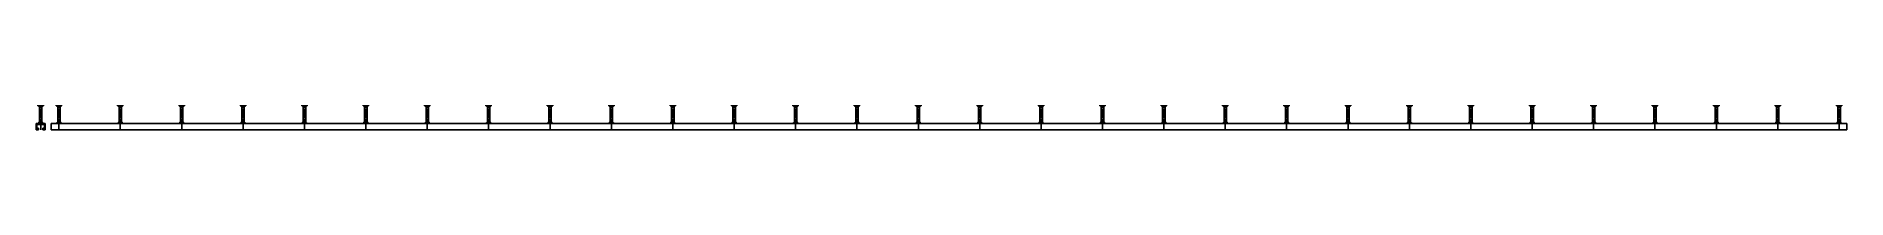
# Model space of a CAD drawing. Header units: millimetres. Extents: x -218 to 5901, y -4888 to 2743.
# Drawn here: x -218 to 5681, y -4620 to -4540 of the extents above; entities that cross this region are included whole.
import ezdxf

# ---------------------------------------------------------------- set-up
doc = ezdxf.new("R2010")
doc.units = ezdxf.units.MM
doc.header["$LTSCALE"] = 10
doc.linetypes.add('MITTE2', pattern=[1.125, 0.75, -0.125, 0.125, -0.125])
doc.layers.add('HALFEN', color=2, linetype='CONTINUOUS')

msp = doc.modelspace()

# ---------------------------------------------------------------- linework, layer by layer
at = {"layer": 'HALFEN'}
for p, q in [((-212, -4539.8), (-212, -4541.7)), ((-194.5, -4541.7), (-212, -4541.7)), ((-211.2, -4541.7), (-207.7, -4543.5)), ((-207.3, -4539.8), (-207.3, -4541.4)), ((-199.2, -4539.8), (-199.2, -4541.4)), ((-195.2, -4541.7), (-198.8, -4543.5)), ((-194.5, -4539.8), (-194.5, -4541.7)), ((-152.5, -4539.8), (-152.5, -4541.7)), ((-135, -4541.7), (-152.5, -4541.7)), ((-151.7, -4541.7), (-148.2, -4543.5)), ((-147.8, -4539.8), (-147.8, -4541.4)), ((-139.7, -4539.8), (-139.7, -4541.4)), ((-135.7, -4541.7), (-139.3, -4543.5)), ((-135, -4539.8), (-135, -4541.7)), ((47.5, -4539.8), (47.5, -4541.7)), ((65, -4541.7), (47.5, -4541.7)), ((48.3, -4541.7), (51.8, -4543.5)), ((52.2, -4539.8), (52.2, -4541.4)), ((60.3, -4539.8), (60.3, -4541.4)), ((64.3, -4541.7), (60.7, -4543.5)), ((65, -4539.8), (65, -4541.7)), ((247.5, -4539.8), (247.5, -4541.7)), ((265, -4541.7), (247.5, -4541.7)), ((248.3, -4541.7), (251.8, -4543.5)), ((252.2, -4539.8), (252.2, -4541.4)), ((260.3, -4539.8), (260.3, -4541.4)), ((264.3, -4541.7), (260.7, -4543.5)), ((265, -4539.8), (265, -4541.7)), ((447.5, -4539.8), (447.5, -4541.7)), ((465, -4541.7), (447.5, -4541.7)), ((448.3, -4541.7), (451.8, -4543.5)), ((452.2, -4539.8), (452.2, -4541.4)), ((460.3, -4539.8), (460.3, -4541.4)), ((464.3, -4541.7), (460.7, -4543.5)), ((465, -4539.8), (465, -4541.7)), ((647.5, -4539.8), (647.5, -4541.7)), ((665, -4541.7), (647.5, -4541.7)), ((648.3, -4541.7), (651.8, -4543.5)), ((652.2, -4539.8), (652.2, -4541.4)), ((660.3, -4539.8), (660.3, -4541.4)), ((664.3, -4541.7), (660.7, -4543.5)), ((665, -4539.8), (665, -4541.7)), ((847.5, -4539.8), (847.5, -4541.7)), ((865, -4541.7), (847.5, -4541.7)), ((848.3, -4541.7), (851.8, -4543.5)), ((852.2, -4539.8), (852.2, -4541.4)), ((860.3, -4539.8), (860.3, -4541.4)), ((864.3, -4541.7), (860.7, -4543.5)), ((865, -4539.8), (865, -4541.7)), ((1047.5, -4539.8), (1047.5, -4541.7)), ((1065, -4541.7), (1047.5, -4541.7)), ((1048.3, -4541.7), (1051.8, -4543.5)), ((1052.2, -4539.8), (1052.2, -4541.4)), ((1060.3, -4539.8), (1060.3, -4541.4)), ((1064.3, -4541.7), (1060.7, -4543.5)), ((1065, -4539.8), (1065, -4541.7)), ((1247.5, -4539.8), (1247.5, -4541.7)), ((1265, -4541.7), (1247.5, -4541.7)), ((1248.3, -4541.7), (1251.8, -4543.5)), ((1252.2, -4539.8), (1252.2, -4541.4)), ((1260.3, -4539.8), (1260.3, -4541.4)), ((1264.3, -4541.7), (1260.7, -4543.5)), ((1265, -4539.8), (1265, -4541.7)), ((1447.5, -4539.8), (1447.5, -4541.7)), ((1465, -4541.7), (1447.5, -4541.7)), ((1448.3, -4541.7), (1451.8, -4543.5)), ((1452.2, -4539.8), (1452.2, -4541.4)), ((1460.3, -4539.8), (1460.3, -4541.4)), ((1464.3, -4541.7), (1460.7, -4543.5)), ((1465, -4539.8), (1465, -4541.7)), ((1647.5, -4539.8), (1647.5, -4541.7)), ((1665, -4541.7), (1647.5, -4541.7)), ((1648.3, -4541.7), (1651.8, -4543.5)), ((1652.2, -4539.8), (1652.2, -4541.4)), ((1660.3, -4539.8), (1660.3, -4541.4)), ((1664.3, -4541.7), (1660.7, -4543.5)), ((1665, -4539.8), (1665, -4541.7)), ((1847.5, -4539.8), (1847.5, -4541.7)), ((1865, -4541.7), (1847.5, -4541.7)), ((1848.3, -4541.7), (1851.8, -4543.5)), ((1852.2, -4539.8), (1852.2, -4541.4)), ((1860.3, -4539.8), (1860.3, -4541.4)), ((1864.3, -4541.7), (1860.7, -4543.5)), ((1865, -4539.8), (1865, -4541.7)), ((2047.5, -4539.8), (2047.5, -4541.7)), ((2065, -4541.7), (2047.5, -4541.7)), ((2048.3, -4541.7), (2051.8, -4543.5)), ((2052.2, -4539.8), (2052.2, -4541.4)), ((2060.3, -4539.8), (2060.3, -4541.4)), ((2064.3, -4541.7), (2060.7, -4543.5)), ((2065, -4539.8), (2065, -4541.7)), ((2247.5, -4539.8), (2247.5, -4541.7)), ((2265, -4541.7), (2247.5, -4541.7)), ((2248.3, -4541.7), (2251.8, -4543.5)), ((2252.2, -4539.8), (2252.2, -4541.4)), ((2260.3, -4539.8), (2260.3, -4541.4)), ((2264.3, -4541.7), (2260.7, -4543.5)), ((2265, -4539.8), (2265, -4541.7)), ((2447.5, -4539.8), (2447.5, -4541.7)), ((2465, -4541.7), (2447.5, -4541.7)), ((2448.3, -4541.7), (2451.8, -4543.5)), ((2452.2, -4539.8), (2452.2, -4541.4)), ((2460.3, -4539.8), (2460.3, -4541.4)), ((2464.3, -4541.7), (2460.7, -4543.5)), ((2465, -4539.8), (2465, -4541.7)), ((2647.5, -4539.8), (2647.5, -4541.7)), ((2665, -4541.7), (2647.5, -4541.7)), ((2648.3, -4541.7), (2651.8, -4543.5)), ((2652.2, -4539.8), (2652.2, -4541.4)), ((2660.3, -4539.8), (2660.3, -4541.4)), ((2664.3, -4541.7), (2660.7, -4543.5)), ((2665, -4539.8), (2665, -4541.7)), ((2847.5, -4539.8), (2847.5, -4541.7)), ((2865, -4541.7), (2847.5, -4541.7)), ((2848.3, -4541.7), (2851.8, -4543.5)), ((2852.2, -4539.8), (2852.2, -4541.4)), ((2860.3, -4539.8), (2860.3, -4541.4)), ((2864.3, -4541.7), (2860.7, -4543.5)), ((2865, -4539.8), (2865, -4541.7)), ((3047.5, -4539.8), (3047.5, -4541.7)), ((3065, -4541.7), (3047.5, -4541.7)), ((3048.3, -4541.7), (3051.8, -4543.5)), ((3052.2, -4539.8), (3052.2, -4541.4)), ((3060.3, -4539.8), (3060.3, -4541.4)), ((3064.3, -4541.7), (3060.7, -4543.5)), ((3065, -4539.8), (3065, -4541.7)), ((3247.5, -4539.8), (3247.5, -4541.7)), ((3265, -4541.7), (3247.5, -4541.7)), ((3248.3, -4541.7), (3251.8, -4543.5)), ((3252.2, -4539.8), (3252.2, -4541.4)), ((3260.3, -4539.8), (3260.3, -4541.4)), ((3264.3, -4541.7), (3260.7, -4543.5)), ((3265, -4539.8), (3265, -4541.7)), ((3447.5, -4539.8), (3447.5, -4541.7)), ((3465, -4541.7), (3447.5, -4541.7)), ((3448.3, -4541.7), (3451.8, -4543.5)), ((3452.2, -4539.8), (3452.2, -4541.4)), ((3460.3, -4539.8), (3460.3, -4541.4)), ((3464.3, -4541.7), (3460.7, -4543.5)), ((3465, -4539.8), (3465, -4541.7)), ((3647.5, -4539.8), (3647.5, -4541.7)), ((3665, -4541.7), (3647.5, -4541.7)), ((3648.3, -4541.7), (3651.8, -4543.5)), ((3652.2, -4539.8), (3652.2, -4541.4)), ((3660.3, -4539.8), (3660.3, -4541.4)), ((3664.3, -4541.7), (3660.7, -4543.5)), ((3665, -4539.8), (3665, -4541.7)), ((3847.5, -4539.8), (3847.5, -4541.7)), ((3865, -4541.7), (3847.5, -4541.7)), ((3848.3, -4541.7), (3851.8, -4543.5)), ((3852.2, -4539.8), (3852.2, -4541.4)), ((3860.3, -4539.8), (3860.3, -4541.4)), ((3864.3, -4541.7), (3860.7, -4543.5)), ((3865, -4539.8), (3865, -4541.7)), ((4047.5, -4539.8), (4047.5, -4541.7)), ((4065, -4541.7), (4047.5, -4541.7)), ((4048.3, -4541.7), (4051.8, -4543.5)), ((4052.2, -4539.8), (4052.2, -4541.4)), ((4060.3, -4539.8), (4060.3, -4541.4)), ((4064.3, -4541.7), (4060.7, -4543.5)), ((4065, -4539.8), (4065, -4541.7)), ((4247.5, -4539.8), (4247.5, -4541.7)), ((4265, -4541.7), (4247.5, -4541.7)), ((4248.3, -4541.7), (4251.8, -4543.5)), ((4252.2, -4539.8), (4252.2, -4541.4)), ((4260.3, -4539.8), (4260.3, -4541.4)), ((4264.3, -4541.7), (4260.7, -4543.5)), ((4265, -4539.8), (4265, -4541.7)), ((4447.5, -4539.8), (4447.5, -4541.7)), ((4465, -4541.7), (4447.5, -4541.7)), ((4448.3, -4541.7), (4451.8, -4543.5)), ((4452.2, -4539.8), (4452.2, -4541.4)), ((4460.3, -4539.8), (4460.3, -4541.4)), ((4464.3, -4541.7), (4460.7, -4543.5)), ((4465, -4539.8), (4465, -4541.7)), ((4647.5, -4539.8), (4647.5, -4541.7)), ((4665, -4541.7), (4647.5, -4541.7)), ((4648.3, -4541.7), (4651.8, -4543.5)), ((4652.2, -4539.8), (4652.2, -4541.4)), ((4660.3, -4539.8), (4660.3, -4541.4)), ((4664.3, -4541.7), (4660.7, -4543.5)), ((4665, -4539.8), (4665, -4541.7)), ((4847.5, -4539.8), (4847.5, -4541.7)), ((4865, -4541.7), (4847.5, -4541.7)), ((4848.3, -4541.7), (4851.8, -4543.5)), ((4852.2, -4539.8), (4852.2, -4541.4)), ((4860.3, -4539.8), (4860.3, -4541.4)), ((4864.3, -4541.7), (4860.7, -4543.5)), ((4865, -4539.8), (4865, -4541.7)), ((5047.5, -4539.8), (5047.5, -4541.7)), ((5065, -4541.7), (5047.5, -4541.7)), ((5048.3, -4541.7), (5051.8, -4543.5)), ((5052.2, -4539.8), (5052.2, -4541.4)), ((5060.3, -4539.8), (5060.3, -4541.4)), ((5064.3, -4541.7), (5060.7, -4543.5)), ((5065, -4539.8), (5065, -4541.7)), ((5247.5, -4539.8), (5247.5, -4541.7)), ((5265, -4541.7), (5247.5, -4541.7)), ((5248.3, -4541.7), (5251.8, -4543.5)), ((5252.2, -4539.8), (5252.2, -4541.4)), ((5260.3, -4539.8), (5260.3, -4541.4)), ((5264.3, -4541.7), (5260.7, -4543.5)), ((5265, -4539.8), (5265, -4541.7)), ((5447.5, -4539.8), (5447.5, -4541.7)), ((5465, -4541.7), (5447.5, -4541.7)), ((5448.3, -4541.7), (5451.8, -4543.5)), ((5452.2, -4539.8), (5452.2, -4541.4)), ((5460.3, -4539.8), (5460.3, -4541.4)), ((5464.3, -4541.7), (5460.7, -4543.5)), ((5465, -4539.8), (5465, -4541.7)), ((5647.5, -4539.8), (5647.5, -4541.7)), ((5665, -4541.7), (5647.5, -4541.7)), ((5648.3, -4541.7), (5651.8, -4543.5)), ((5652.2, -4539.8), (5652.2, -4541.4)), ((5660.3, -4539.8), (5660.3, -4541.4)), ((5664.3, -4541.7), (5660.7, -4543.5)), ((5665, -4539.8), (5665, -4541.7)), ((-217.7, -4599.8), (-217.7, -4619.8)), ((-188.7, -4599.8), (-217.7, -4599.8)), ((-198.3, -4595.1), (-208.2, -4595.1)), ((-207.2, -4595.1), (-207.2, -4544.2)), ((-206.7, -4543.8), (-199.8, -4543.8)), ((-199.2, -4595.1), (-199.2, -4544.2)), ((-188.7, -4599.8), (-188.7, -4619.8)), ((-168.7, -4599.8), (5681.3, -4599.8)), ((-168.7, -4599.8), (-168.7, -4619.8)), ((-138.8, -4595.1), (-148.7, -4595.1)), ((-147.7, -4595.1), (-147.7, -4544.2)), ((-147.2, -4543.8), (-140.3, -4543.8)), ((-139.7, -4595.1), (-139.7, -4544.2)), ((61.2, -4595.1), (51.3, -4595.1)), ((52.3, -4595.1), (52.3, -4544.2)), ((52.8, -4543.8), (59.7, -4543.8)), ((60.3, -4595.1), (60.3, -4544.2)), ((261.2, -4595.1), (251.3, -4595.1)), ((252.3, -4595.1), (252.3, -4544.2)), ((252.8, -4543.8), (259.7, -4543.8)), ((260.3, -4595.1), (260.3, -4544.2)), ((461.2, -4595.1), (451.3, -4595.1)), ((452.3, -4595.1), (452.3, -4544.2)), ((452.8, -4543.8), (459.7, -4543.8)), ((460.3, -4595.1), (460.3, -4544.2)), ((661.2, -4595.1), (651.3, -4595.1)), ((652.3, -4595.1), (652.3, -4544.2)), ((652.8, -4543.8), (659.7, -4543.8)), ((660.3, -4595.1), (660.3, -4544.2)), ((861.2, -4595.1), (851.3, -4595.1)), ((852.3, -4595.1), (852.3, -4544.2)), ((852.8, -4543.8), (859.7, -4543.8)), ((860.3, -4595.1), (860.3, -4544.2)), ((1061.2, -4595.1), (1051.3, -4595.1)), ((1052.3, -4595.1), (1052.3, -4544.2)), ((1052.8, -4543.8), (1059.7, -4543.8)), ((1060.3, -4595.1), (1060.3, -4544.2)), ((1261.2, -4595.1), (1251.3, -4595.1)), ((1252.3, -4595.1), (1252.3, -4544.2)), ((1252.8, -4543.8), (1259.7, -4543.8)), ((1260.3, -4595.1), (1260.3, -4544.2)), ((1461.2, -4595.1), (1451.3, -4595.1)), ((1452.3, -4595.1), (1452.3, -4544.2)), ((1452.8, -4543.8), (1459.7, -4543.8)), ((1460.3, -4595.1), (1460.3, -4544.2)), ((1661.2, -4595.1), (1651.3, -4595.1)), ((1652.3, -4595.1), (1652.3, -4544.2)), ((1652.8, -4543.8), (1659.7, -4543.8)), ((1660.3, -4595.1), (1660.3, -4544.2)), ((1861.2, -4595.1), (1851.3, -4595.1)), ((1852.3, -4595.1), (1852.3, -4544.2)), ((1852.8, -4543.8), (1859.7, -4543.8)), ((1860.3, -4595.1), (1860.3, -4544.2)), ((2061.2, -4595.1), (2051.3, -4595.1)), ((2052.3, -4595.1), (2052.3, -4544.2)), ((2052.8, -4543.8), (2059.7, -4543.8)), ((2060.3, -4595.1), (2060.3, -4544.2)), ((2261.2, -4595.1), (2251.3, -4595.1)), ((2252.3, -4595.1), (2252.3, -4544.2)), ((2252.8, -4543.8), (2259.7, -4543.8)), ((2260.3, -4595.1), (2260.3, -4544.2)), ((2461.2, -4595.1), (2451.3, -4595.1)), ((2452.3, -4595.1), (2452.3, -4544.2)), ((2452.8, -4543.8), (2459.7, -4543.8)), ((2460.3, -4595.1), (2460.3, -4544.2)), ((2661.2, -4595.1), (2651.3, -4595.1)), ((2652.3, -4595.1), (2652.3, -4544.2)), ((2652.8, -4543.8), (2659.7, -4543.8)), ((2660.3, -4595.1), (2660.3, -4544.2)), ((2861.2, -4595.1), (2851.3, -4595.1)), ((2852.3, -4595.1), (2852.3, -4544.2)), ((2852.8, -4543.8), (2859.7, -4543.8)), ((2860.3, -4595.1), (2860.3, -4544.2)), ((3061.2, -4595.1), (3051.3, -4595.1)), ((3052.3, -4595.1), (3052.3, -4544.2)), ((3052.8, -4543.8), (3059.7, -4543.8)), ((3060.3, -4595.1), (3060.3, -4544.2)), ((3261.2, -4595.1), (3251.3, -4595.1)), ((3252.3, -4595.1), (3252.3, -4544.2)), ((3252.8, -4543.8), (3259.7, -4543.8)), ((3260.3, -4595.1), (3260.3, -4544.2)), ((3461.2, -4595.1), (3451.3, -4595.1)), ((3452.3, -4595.1), (3452.3, -4544.2)), ((3452.8, -4543.8), (3459.7, -4543.8)), ((3460.3, -4595.1), (3460.3, -4544.2)), ((3661.2, -4595.1), (3651.3, -4595.1)), ((3652.3, -4595.1), (3652.3, -4544.2)), ((3652.8, -4543.8), (3659.7, -4543.8)), ((3660.3, -4595.1), (3660.3, -4544.2)), ((3861.2, -4595.1), (3851.3, -4595.1)), ((3852.3, -4595.1), (3852.3, -4544.2)), ((3852.8, -4543.8), (3859.7, -4543.8)), ((3860.3, -4595.1), (3860.3, -4544.2)), ((4061.2, -4595.1), (4051.3, -4595.1)), ((4052.3, -4595.1), (4052.3, -4544.2)), ((4052.8, -4543.8), (4059.7, -4543.8)), ((4060.3, -4595.1), (4060.3, -4544.2)), ((4261.2, -4595.1), (4251.3, -4595.1)), ((4252.3, -4595.1), (4252.3, -4544.2)), ((4252.8, -4543.8), (4259.7, -4543.8)), ((4260.3, -4595.1), (4260.3, -4544.2)), ((4461.2, -4595.1), (4451.3, -4595.1)), ((4452.3, -4595.1), (4452.3, -4544.2)), ((4452.8, -4543.8), (4459.7, -4543.8)), ((4460.3, -4595.1), (4460.3, -4544.2)), ((4661.2, -4595.1), (4651.3, -4595.1)), ((4652.3, -4595.1), (4652.3, -4544.2)), ((4652.8, -4543.8), (4659.7, -4543.8)), ((4660.3, -4595.1), (4660.3, -4544.2)), ((4861.2, -4595.1), (4851.3, -4595.1)), ((4852.3, -4595.1), (4852.3, -4544.2)), ((4852.8, -4543.8), (4859.7, -4543.8)), ((4860.3, -4595.1), (4860.3, -4544.2)), ((5061.2, -4595.1), (5051.3, -4595.1)), ((5052.3, -4595.1), (5052.3, -4544.2)), ((5052.8, -4543.8), (5059.7, -4543.8)), ((5060.3, -4595.1), (5060.3, -4544.2)), ((5261.2, -4595.1), (5251.3, -4595.1)), ((5252.3, -4595.1), (5252.3, -4544.2)), ((5252.8, -4543.8), (5259.7, -4543.8)), ((5260.3, -4595.1), (5260.3, -4544.2)), ((5461.2, -4595.1), (5451.3, -4595.1)), ((5452.3, -4595.1), (5452.3, -4544.2)), ((5452.8, -4543.8), (5459.7, -4543.8)), ((5460.3, -4595.1), (5460.3, -4544.2)), ((5661.2, -4595.1), (5651.3, -4595.1)), ((5652.3, -4595.1), (5652.3, -4544.2)), ((5652.8, -4543.8), (5659.7, -4543.8)), ((5660.3, -4595.1), (5660.3, -4544.2)), ((5681.3, -4599.8), (5681.3, -4619.8)), ((-210.2, -4619.8), (-217.7, -4619.8)), ((-215.2, -4604.3), (-215.2, -4614.3)), ((-210.2, -4614.8), (-215.2, -4614.8)), ((-213.2, -4602.3), (-193.2, -4602.3)), ((-210.2, -4616.3), (-213.2, -4616.3)), ((-210.2, -4614.8), (-210.2, -4619.8)), ((-196.2, -4614.8), (-196.2, -4619.8)), ((-191.3, -4614.8), (-196.2, -4614.8)), ((-193.2, -4616.3), (-196.2, -4616.3)), ((-188.7, -4619.8), (-196.2, -4619.8)), ((-191.2, -4604.3), (-191.2, -4614.3)), ((-168.7, -4619.8), (5681.3, -4619.8))]:
    msp.add_line(p, q, dxfattribs=at)
at = {"layer": 'HALFEN', "color": 1, "linetype": 'MITTE2'}
for p, q in [((-203.2, -4539.8), (-203.2, -4619.8)), ((-143.7, -4539.8), (-143.7, -4619.8)), ((56.3, -4539.8), (56.3, -4619.8)), ((256.3, -4539.8), (256.3, -4619.8)), ((456.3, -4539.8), (456.3, -4619.8)), ((656.3, -4539.8), (656.3, -4619.8)), ((856.3, -4539.8), (856.3, -4619.8)), ((1056.3, -4539.8), (1056.3, -4619.8)), ((1256.3, -4539.8), (1256.3, -4619.8)), ((1456.3, -4539.8), (1456.3, -4619.8)), ((1656.3, -4539.8), (1656.3, -4619.8)), ((1856.3, -4539.8), (1856.3, -4619.8)), ((2056.3, -4539.8), (2056.3, -4619.8)), ((2256.3, -4539.8), (2256.3, -4619.8)), ((2456.3, -4539.8), (2456.3, -4619.8)), ((2656.3, -4539.8), (2656.3, -4619.8)), ((2856.3, -4539.8), (2856.3, -4619.8)), ((3056.3, -4539.8), (3056.3, -4619.8)), ((3256.3, -4539.8), (3256.3, -4619.8)), ((3456.3, -4539.8), (3456.3, -4619.8)), ((3656.3, -4539.8), (3656.3, -4619.8)), ((3856.3, -4539.8), (3856.3, -4619.8)), ((4056.3, -4539.8), (4056.3, -4619.8)), ((4256.3, -4539.8), (4256.3, -4619.8)), ((4456.3, -4539.8), (4456.3, -4619.8)), ((4656.3, -4539.8), (4656.3, -4619.8)), ((4856.3, -4539.8), (4856.3, -4619.8)), ((5056.3, -4539.8), (5056.3, -4619.8)), ((5256.3, -4539.8), (5256.3, -4619.8)), ((5456.3, -4539.8), (5456.3, -4619.8)), ((5656.3, -4539.8), (5656.3, -4619.8))]:
    msp.add_line(p, q, dxfattribs=at)
at = {"layer": 'HALFEN'}
for centre, radius, start, end in [((-214.8, -4597.8), 2, 270, 285.11432), ((-216.8, -4590), 10, 285.11432, 329.26791), ((-208, -4544.2), 0.8, 0, 62.30053), ((-198.4, -4544.2), 0.8, 117.69947, 180), ((-189.7, -4590), 10, 210.73209, 254.88568), ((-191.7, -4597.8), 2, 254.88568, 270), ((-157.3, -4590), 10, 285.11432, 329.26791), ((-148.5, -4544.2), 0.8, 0, 62.30053), ((-138.9, -4544.2), 0.8, 117.69947, 180), ((-130.2, -4590), 10, 210.73209, 254.88568), ((42.7, -4590), 10, 285.11432, 329.26791), ((51.5, -4544.2), 0.8, 0, 62.30053), ((61.1, -4544.2), 0.8, 117.69947, 180), ((69.8, -4590), 10, 210.73209, 254.88568), ((242.7, -4590), 10, 285.11432, 329.26791), ((251.5, -4544.2), 0.8, 0, 62.30053), ((261.1, -4544.2), 0.8, 117.69947, 180), ((269.8, -4590), 10, 210.73209, 254.88568), ((442.7, -4590), 10, 285.11432, 329.26791), ((451.5, -4544.2), 0.8, 0, 62.30053), ((461.1, -4544.2), 0.8, 117.69947, 180), ((469.8, -4590), 10, 210.73209, 254.88568), ((642.7, -4590), 10, 285.11432, 329.26791), ((651.5, -4544.2), 0.8, 0, 62.30053), ((661.1, -4544.2), 0.8, 117.69947, 180), ((669.8, -4590), 10, 210.73209, 254.88568), ((842.7, -4590), 10, 285.11432, 329.26791), ((851.5, -4544.2), 0.8, 0, 62.30053), ((861.1, -4544.2), 0.8, 117.69947, 180), ((869.8, -4590), 10, 210.73209, 254.88568), ((1042.7, -4590), 10, 285.11432, 329.26791), ((1051.5, -4544.2), 0.8, 0, 62.30053), ((1061.1, -4544.2), 0.8, 117.69947, 180), ((1069.8, -4590), 10, 210.73209, 254.88568), ((1242.7, -4590), 10, 285.11432, 329.26791), ((1251.5, -4544.2), 0.8, 0, 62.30053), ((1261.1, -4544.2), 0.8, 117.69947, 180), ((1269.8, -4590), 10, 210.73209, 254.88568), ((1442.7, -4590), 10, 285.11432, 329.26791), ((1451.5, -4544.2), 0.8, 0, 62.30053), ((1461.1, -4544.2), 0.8, 117.69947, 180), ((1469.8, -4590), 10, 210.73209, 254.88568), ((1642.7, -4590), 10, 285.11432, 329.26791), ((1651.5, -4544.2), 0.8, 0, 62.30053), ((1661.1, -4544.2), 0.8, 117.69947, 180), ((1669.8, -4590), 10, 210.73209, 254.88568), ((1842.7, -4590), 10, 285.11432, 329.26791), ((1851.5, -4544.2), 0.8, 0, 62.30053), ((1861.1, -4544.2), 0.8, 117.69947, 180), ((1869.8, -4590), 10, 210.73209, 254.88568), ((2042.7, -4590), 10, 285.11432, 329.26791), ((2051.5, -4544.2), 0.8, 0, 62.30053), ((2061.1, -4544.2), 0.8, 117.69947, 180), ((2069.8, -4590), 10, 210.73209, 254.88568), ((2242.7, -4590), 10, 285.11432, 329.26791), ((2251.5, -4544.2), 0.8, 0, 62.30053), ((2261.1, -4544.2), 0.8, 117.69947, 180), ((2269.8, -4590), 10, 210.73209, 254.88568), ((2442.7, -4590), 10, 285.11432, 329.26791), ((2451.5, -4544.2), 0.8, 0, 62.30053), ((2461.1, -4544.2), 0.8, 117.69947, 180), ((2469.8, -4590), 10, 210.73209, 254.88568), ((2642.7, -4590), 10, 285.11432, 329.26791), ((2651.5, -4544.2), 0.8, 0, 62.30053), ((2661.1, -4544.2), 0.8, 117.69947, 180), ((2669.8, -4590), 10, 210.73209, 254.88568), ((2842.7, -4590), 10, 285.11432, 329.26791), ((2851.5, -4544.2), 0.8, 0, 62.30053), ((2861.1, -4544.2), 0.8, 117.69947, 180), ((2869.8, -4590), 10, 210.73209, 254.88568), ((3042.7, -4590), 10, 285.11432, 329.26791), ((3051.5, -4544.2), 0.8, 0, 62.30053), ((3061.1, -4544.2), 0.8, 117.69947, 180), ((3069.8, -4590), 10, 210.73209, 254.88568), ((3242.7, -4590), 10, 285.11432, 329.26791), ((3251.5, -4544.2), 0.8, 0, 62.30053), ((3261.1, -4544.2), 0.8, 117.69947, 180), ((3269.8, -4590), 10, 210.73209, 254.88568), ((3442.7, -4590), 10, 285.11432, 329.26791), ((3451.5, -4544.2), 0.8, 0, 62.30053), ((3461.1, -4544.2), 0.8, 117.69947, 180), ((3469.8, -4590), 10, 210.73209, 254.88568), ((3642.7, -4590), 10, 285.11432, 329.26791), ((3651.5, -4544.2), 0.8, 0, 62.30053), ((3661.1, -4544.2), 0.8, 117.69947, 180), ((3669.8, -4590), 10, 210.73209, 254.88568), ((3842.7, -4590), 10, 285.11432, 329.26791), ((3851.5, -4544.2), 0.8, 0, 62.30053), ((3861.1, -4544.2), 0.8, 117.69947, 180), ((3869.8, -4590), 10, 210.73209, 254.88568), ((4042.7, -4590), 10, 285.11432, 329.26791), ((4051.5, -4544.2), 0.8, 0, 62.30053), ((4061.1, -4544.2), 0.8, 117.69947, 180), ((4069.8, -4590), 10, 210.73209, 254.88568), ((4242.7, -4590), 10, 285.11432, 329.26791), ((4251.5, -4544.2), 0.8, 0, 62.30053), ((4261.1, -4544.2), 0.8, 117.69947, 180), ((4269.8, -4590), 10, 210.73209, 254.88568), ((4442.7, -4590), 10, 285.11432, 329.26791), ((4451.5, -4544.2), 0.8, 0, 62.30053), ((4461.1, -4544.2), 0.8, 117.69947, 180), ((4469.8, -4590), 10, 210.73209, 254.88568), ((4642.7, -4590), 10, 285.11432, 329.26791), ((4651.5, -4544.2), 0.8, 0, 62.30053), ((4661.1, -4544.2), 0.8, 117.69947, 180), ((4669.8, -4590), 10, 210.73209, 254.88568), ((4842.7, -4590), 10, 285.11432, 329.26791), ((4851.5, -4544.2), 0.8, 0, 62.30053), ((4861.1, -4544.2), 0.8, 117.69947, 180), ((4869.8, -4590), 10, 210.73209, 254.88568), ((5042.7, -4590), 10, 285.11432, 329.26791), ((5051.5, -4544.2), 0.8, 0, 62.30053), ((5061.1, -4544.2), 0.8, 117.69947, 180), ((5069.8, -4590), 10, 210.73209, 254.88568), ((5242.7, -4590), 10, 285.11432, 329.26791), ((5251.5, -4544.2), 0.8, 0, 62.30053), ((5261.1, -4544.2), 0.8, 117.69947, 180), ((5269.8, -4590), 10, 210.73209, 254.88568), ((5442.7, -4590), 10, 285.11432, 329.26791), ((5451.5, -4544.2), 0.8, 0, 62.30053), ((5461.1, -4544.2), 0.8, 117.69947, 180), ((5469.8, -4590), 10, 210.73209, 254.88568), ((5642.7, -4590), 10, 285.11432, 329.26791), ((5651.5, -4544.2), 0.8, 0, 62.30053), ((5661.1, -4544.2), 0.8, 117.69947, 180), ((5669.8, -4590), 10, 210.73209, 254.88568), ((-213.2, -4604.3), 2, 90, 180), ((-213.2, -4614.3), 2, 180, 270), ((-193.2, -4604.3), 2, 0, 90), ((-193.2, -4614.3), 2, 270, 0)]:
    msp.add_arc(centre, radius, start, end, dxfattribs=at)

doc.saveas('drawing.dxf')
